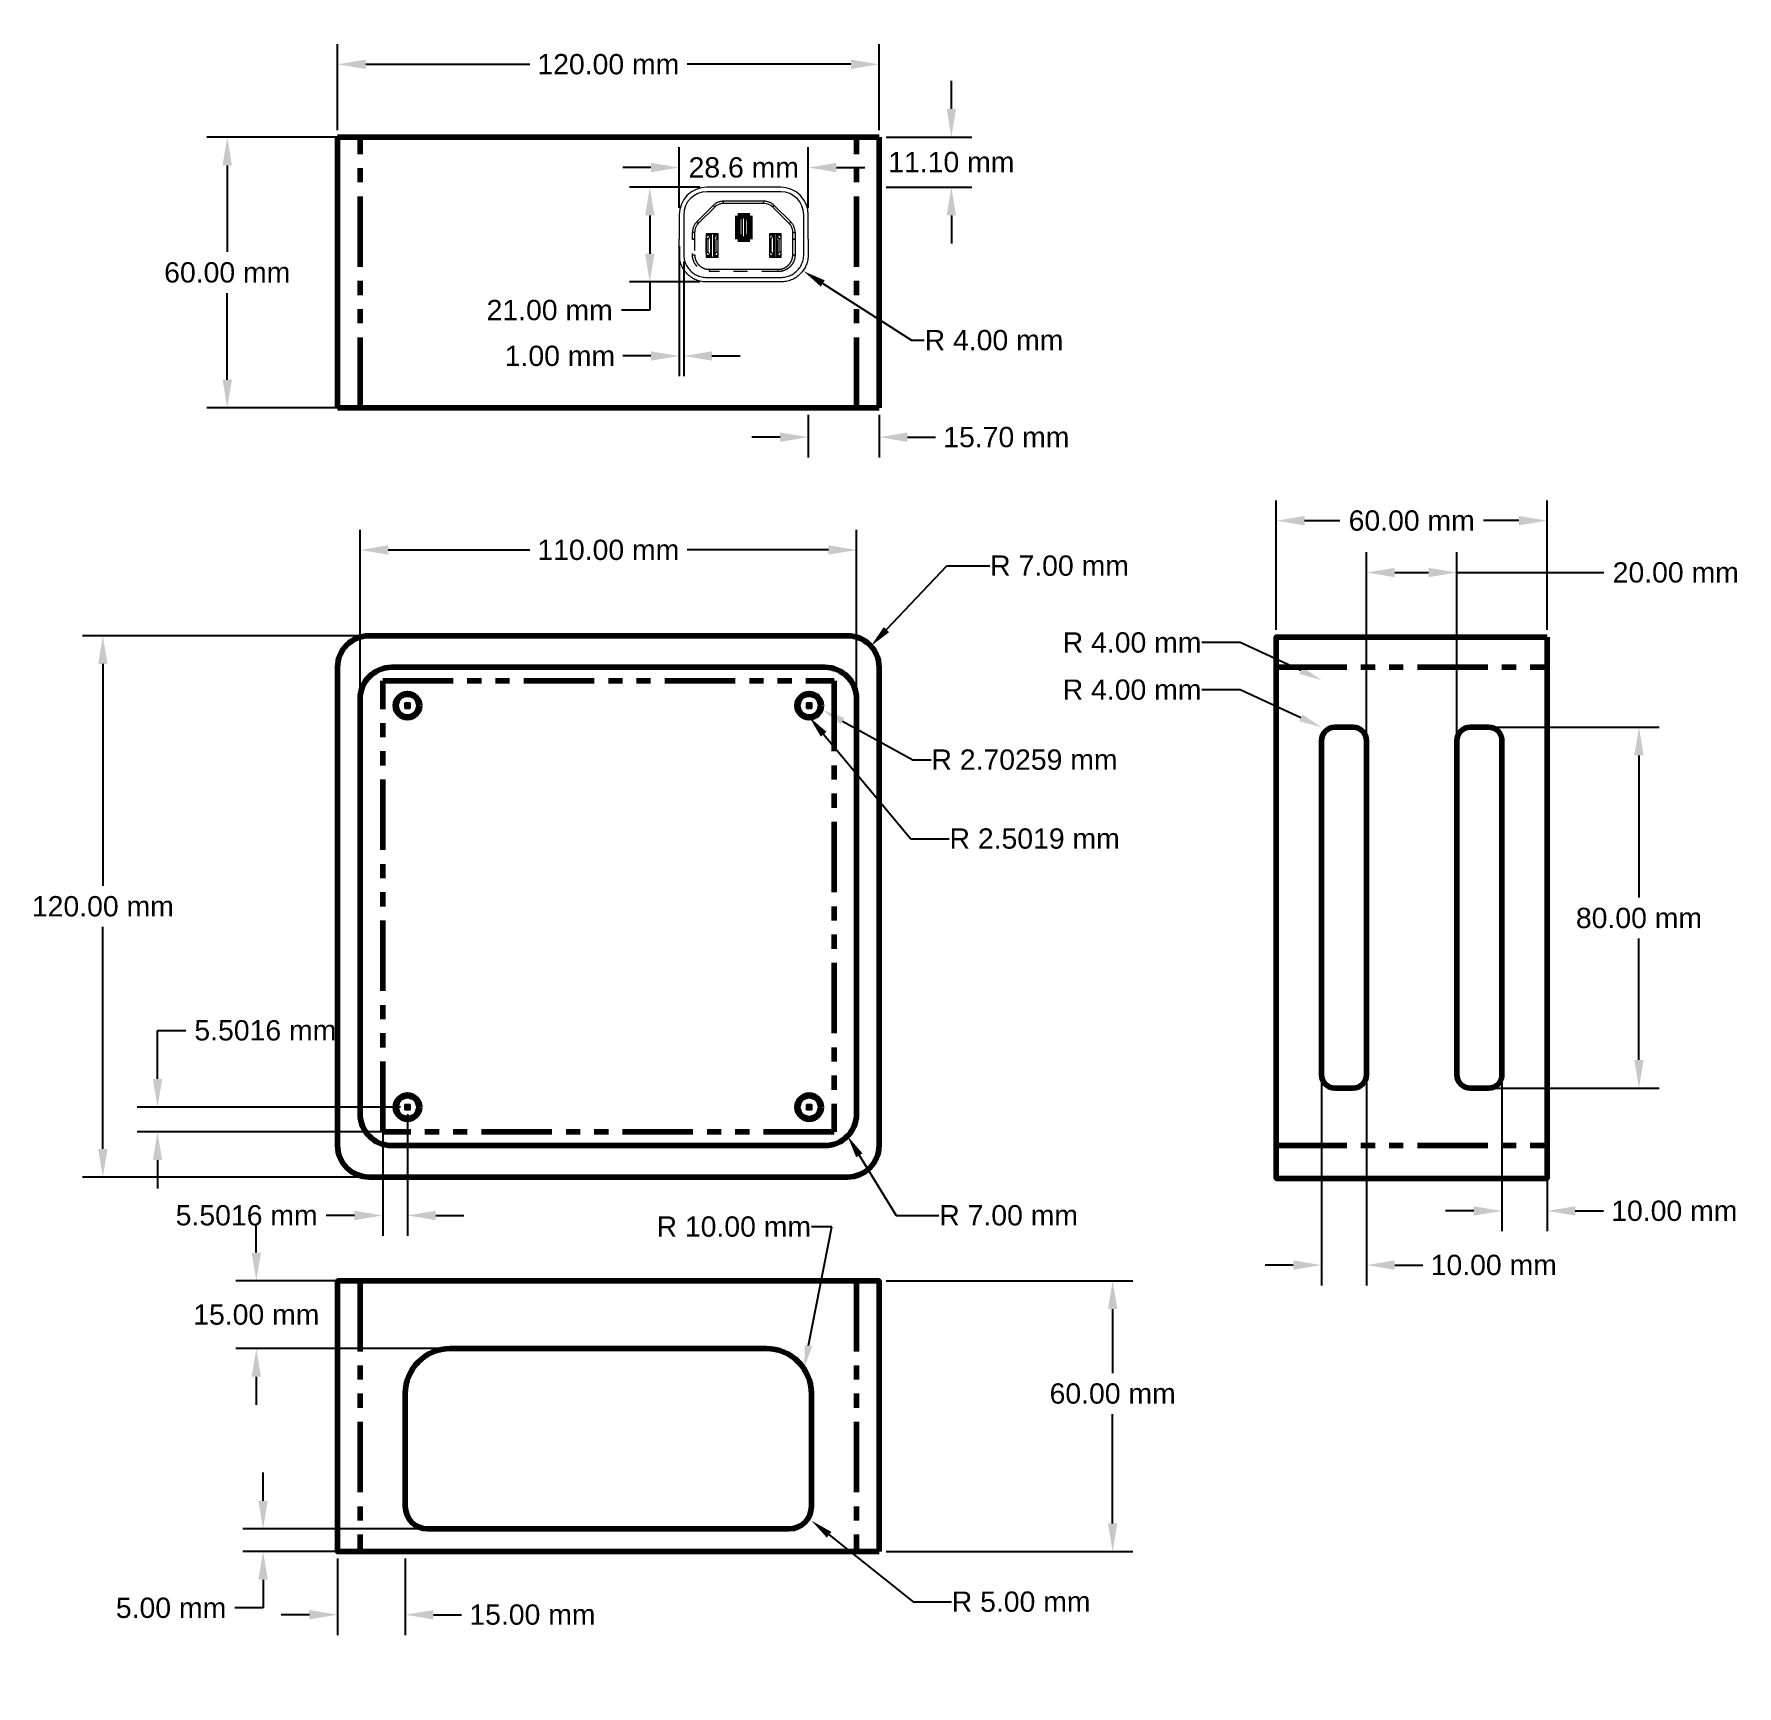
# Model space of a CAD drawing. Header units: millimetres. Extents: x -378 to 0, y -217 to 149.
import ezdxf
from ezdxf import colors
from ezdxf.entities.mleader import LeaderData, LeaderLine
from ezdxf.math import Vec2, Vec3

# ---------------------------------------------------------------- set-up
doc = ezdxf.new("R2010")
doc.units = ezdxf.units.MM
doc.header["$LTSCALE"] = 25
doc.header["$MEASUREMENT"] = 0
doc.header["$PDMODE"] = 2
for name, pattern in [('HIDDENX2', [0.75, 0.5, -0.25]), ('PHANTOM2', [1.25, 0.625, -0.125, 0.125, -0.125, 0.125, -0.125]), ('SLD-Durchgehend', [0])]:
    doc.linetypes.add(name, pattern=pattern)
doc.styles.get("Standard").update_dxf_attribs({"font": 'arial.ttf'})
doc.dimstyles.get("Standard").update_dxf_attribs({"dimtxt": 0.18, "dimasz": 0.18, "dimexe": 0.18, "dimexo": 0.0625, "dimgap": 0.09, "dimtad": 0, "dimtih": 1, "dimtoh": 1, "dimdec": 4, "dimzin": 0, "dimdsep": 46, "dimtxsty": 'Standard', "dimcen": 0.09, "dimadec": 0, "dimazin": 0, "dimtfac": 1, "dimtdec": 4, "dimtofl": 0, "dimtmove": 0, "dimatfit": 3, "dimfxl": 1, "dimtolj": 1, "dimtzin": 0, "dimarcsym": 0})

msp = doc.modelspace()

# ---------------------------------------------------------------- blocks, each defined once
blk = doc.blocks.new('*D1')
at = {"color": 0, "linetype": 'ByBlock', "lineweight": -2, "transparency": 16777216}
for p, q in [((-305.06, 16), (-367, 16)), ((-362.5, 9.75), (-362.5, -39.45)), ((-362.5, -97.75), (-362.5, -48.55)), ((-305.06, -104), (-367, -104))]:
    blk.add_line(p, q, dxfattribs=at)
at = {"color": 0, "linetype": 'ByBlock', "lineweight": 100, "transparency": 16777216}
for points in [[(-363.54, 9.75), (-361.46, 9.75), (-362.5, 16)], [(-363.54, -97.75), (-361.46, -97.75), (-362.5, -104)]]:
    blk.add_solid(points, dxfattribs=at)
at = {"layer": 'Defpoints', "color": 0, "linetype": 'ByBlock', "lineweight": 100, "transparency": 16777216}
for p in [(-303.5, 16), (-362.5, -104), (-303.5, -104)]:
    blk.add_point(p, dxfattribs=at)
at = {"color": 0, "linetype": 'ByBlock', "lineweight": 100, "transparency": 16777216, "insert": (-362.5, -44), "char_height": 4.5, "attachment_point": 5}
blk.add_mtext('\\A1;120.00 mm', dxfattribs=at)
blk = doc.blocks.new('*D2')
at = {"color": 0, "linetype": 'ByBlock', "lineweight": -2, "transparency": 16777216}
for p, q in [((-305.5, 3.56), (-305.5, 39.5)), ((-195.5, 3.56), (-195.5, 39.5)), ((-299.25, 35), (-267.93, 35)), ((-201.75, 35), (-233.07, 35))]:
    blk.add_line(p, q, dxfattribs=at)
at = {"color": 0, "linetype": 'ByBlock', "lineweight": 100, "transparency": 16777216}
for points in [[(-299.25, 36.04), (-299.25, 33.96), (-305.5, 35)], [(-201.75, 36.04), (-201.75, 33.96), (-195.5, 35)]]:
    blk.add_solid(points, dxfattribs=at)
at = {"layer": 'Defpoints', "color": 0, "linetype": 'ByBlock', "lineweight": 100, "transparency": 16777216}
for p in [(-195.5, 35), (-305.5, 2), (-195.5, 2)]:
    blk.add_point(p, dxfattribs=at)
at = {"color": 0, "linetype": 'ByBlock', "lineweight": 100, "transparency": 16777216, "insert": (-250.5, 35), "char_height": 4.5, "attachment_point": 5}
blk.add_mtext('\\A1;110.00 mm', dxfattribs=at)
blk = doc.blocks.new('*D3')
at = {"color": 0, "linetype": 'ByBlock', "lineweight": -2, "transparency": 16777216}
for p, q in [((-102.5, 17.27), (-102.5, 46)), ((-42.5, 17.27), (-42.5, 46)), ((-96.25, 41.5), (-88.41, 41.5)), ((-48.75, 41.5), (-56.59, 41.5))]:
    blk.add_line(p, q, dxfattribs=at)
at = {"color": 0, "linetype": 'ByBlock', "lineweight": 100, "transparency": 16777216}
for points in [[(-96.25, 42.54), (-96.25, 40.46), (-102.5, 41.5)], [(-48.75, 42.54), (-48.75, 40.46), (-42.5, 41.5)]]:
    blk.add_solid(points, dxfattribs=at)
at = {"layer": 'Defpoints', "color": 0, "linetype": 'ByBlock', "lineweight": 100, "transparency": 16777216}
for p in [(-42.5, 41.5), (-102.5, 15.71), (-42.5, 15.71)]:
    blk.add_point(p, dxfattribs=at)
at = {"color": 0, "linetype": 'ByBlock', "lineweight": 100, "transparency": 16777216, "insert": (-72.5, 41.5), "char_height": 4.5, "attachment_point": 5}
blk.add_mtext('\\A1;60.00 mm', dxfattribs=at)
blk = doc.blocks.new('*D4')
at = {"color": 0, "linetype": 'ByBlock', "lineweight": -2, "transparency": 16777216}
for p, q in [((-53.94, -4.29), (-17.65, -4.29)), ((-22.15, -10.54), (-22.15, -42.04)), ((-22.15, -78.04), (-22.15, -51.14)), ((-53.94, -84.29), (-17.65, -84.29))]:
    blk.add_line(p, q, dxfattribs=at)
at = {"color": 0, "linetype": 'ByBlock', "lineweight": 100, "transparency": 16777216}
for points in [[(-23.19, -10.54), (-21.1, -10.54), (-22.15, -4.29)], [(-23.19, -78.04), (-21.1, -78.04), (-22.15, -84.29)]]:
    blk.add_solid(points, dxfattribs=at)
at = {"layer": 'Defpoints', "color": 0, "linetype": 'ByBlock', "lineweight": 100, "transparency": 16777216}
for p in [(-55.5, -4.29), (-55.5, -84.29), (-22.15, -84.29)]:
    blk.add_point(p, dxfattribs=at)
at = {"color": 0, "linetype": 'ByBlock', "lineweight": 100, "transparency": 16777216, "insert": (-22.15, -46.59), "char_height": 4.5, "attachment_point": 5}
blk.add_mtext('\\A1;80.00 mm', dxfattribs=at)
blk = doc.blocks.new('*D5')
at = {"color": 0, "linetype": 'ByBlock', "lineweight": -2, "transparency": 16777216}
for p, q in [((-92.5, -82.85), (-92.5, -128)), ((-82.5, -82.85), (-82.5, -128)), ((-98.75, -123.5), (-105, -123.5)), ((-76.25, -123.5), (-70, -123.5))]:
    blk.add_line(p, q, dxfattribs=at)
at = {"color": 0, "linetype": 'ByBlock', "lineweight": 100, "transparency": 16777216}
for points in [[(-98.75, -122.46), (-98.75, -124.54), (-92.5, -123.5)], [(-76.25, -122.46), (-76.25, -124.54), (-82.5, -123.5)]]:
    blk.add_solid(points, dxfattribs=at)
at = {"layer": 'Defpoints', "color": 0, "linetype": 'ByBlock', "lineweight": 100, "transparency": 16777216}
for p in [(-92.5, -81.29), (-82.5, -81.29), (-82.5, -123.5)]:
    blk.add_point(p, dxfattribs=at)
at = {"color": 0, "linetype": 'ByBlock', "lineweight": 100, "transparency": 16777216, "insert": (-54.32, -123.5), "char_height": 4.5, "attachment_point": 5}
blk.add_mtext('\\A1;10.00 mm', dxfattribs=at)
blk = doc.blocks.new('*D6')
at = {"color": 0, "linetype": 'ByBlock', "lineweight": -2, "transparency": 16777216}
for p, q in [((-82.5, -5.73), (-82.5, 34.5)), ((-62.5, -5.73), (-62.5, 34.5)), ((-76.25, 30), (-68.75, 30)), ((-62.5, 30), (-29.93, 30))]:
    blk.add_line(p, q, dxfattribs=at)
at = {"color": 0, "linetype": 'ByBlock', "lineweight": 100, "transparency": 16777216}
for points in [[(-76.25, 31.04), (-76.25, 28.96), (-82.5, 30)], [(-68.75, 31.04), (-68.75, 28.96), (-62.5, 30)]]:
    blk.add_solid(points, dxfattribs=at)
at = {"layer": 'Defpoints', "color": 0, "linetype": 'ByBlock', "lineweight": 100, "transparency": 16777216}
for p in [(-62.5, 30), (-82.5, -7.29), (-62.5, -7.29)]:
    blk.add_point(p, dxfattribs=at)
at = {"color": 0, "linetype": 'ByBlock', "lineweight": 100, "transparency": 16777216, "insert": (-14, 30), "char_height": 4.5, "attachment_point": 5}
blk.add_mtext('\\A1;20.00 mm', dxfattribs=at)
blk = doc.blocks.new('*D7')
at = {"color": 0, "linetype": 'ByBlock', "lineweight": -2, "transparency": 16777216}
for p, q in [((-52.5, -82.85), (-52.5, -116)), ((-42.5, -82.85), (-42.5, -116)), ((-58.75, -111.5), (-65, -111.5)), ((-36.25, -111.5), (-30, -111.5))]:
    blk.add_line(p, q, dxfattribs=at)
at = {"color": 0, "linetype": 'ByBlock', "lineweight": 100, "transparency": 16777216}
for points in [[(-58.75, -110.46), (-58.75, -112.54), (-52.5, -111.5)], [(-36.25, -110.46), (-36.25, -112.54), (-42.5, -111.5)]]:
    blk.add_solid(points, dxfattribs=at)
at = {"layer": 'Defpoints', "color": 0, "linetype": 'ByBlock', "lineweight": 100, "transparency": 16777216}
for p in [(-52.5, -81.29), (-42.5, -81.29), (-42.5, -111.5)]:
    blk.add_point(p, dxfattribs=at)
at = {"color": 0, "linetype": 'ByBlock', "lineweight": 100, "transparency": 16777216, "insert": (-14.32, -111.5), "char_height": 4.5, "attachment_point": 5}
blk.add_mtext('\\A1;10.00 mm', dxfattribs=at)
blk = doc.blocks.new('*D8')
at = {"color": 0, "linetype": 'ByBlock', "lineweight": -2, "transparency": 16777216}
for p, q in [((-300.5, -90.06), (-300.5, -117)), ((-295, -90.06), (-295, -117)), ((-306.75, -112.5), (-313, -112.5)), ((-288.75, -112.5), (-282.5, -112.5))]:
    blk.add_line(p, q, dxfattribs=at)
at = {"color": 0, "linetype": 'ByBlock', "lineweight": 100, "transparency": 16777216}
for points in [[(-306.75, -111.46), (-306.75, -113.54), (-300.5, -112.5)], [(-288.75, -111.46), (-288.75, -113.54), (-295, -112.5)]]:
    blk.add_solid(points, dxfattribs=at)
at = {"layer": 'Defpoints', "color": 0, "linetype": 'ByBlock', "lineweight": 100, "transparency": 16777216}
for p in [(-300.5, -88.5), (-295, -88.5), (-300.5, -112.5)]:
    blk.add_point(p, dxfattribs=at)
at = {"color": 0, "linetype": 'ByBlock', "lineweight": 100, "transparency": 16777216, "insert": (-330.64, -112.5), "char_height": 4.5, "attachment_point": 5}
blk.add_mtext('\\A1;5.5016 mm', dxfattribs=at)
blk = doc.blocks.new('*D9')
at = {"color": 0, "linetype": 'ByBlock', "lineweight": -2, "transparency": 16777216}
for p, q in [((-350.39, -82.25), (-350.39, -71.5)), ((-350.39, -71.5), (-344.14, -71.5)), ((-296.56, -88.5), (-354.89, -88.5)), ((-296.56, -94), (-354.89, -94)), ((-350.39, -100.25), (-350.39, -106.5))]:
    blk.add_line(p, q, dxfattribs=at)
at = {"color": 0, "linetype": 'ByBlock', "lineweight": 100, "transparency": 16777216}
for points in [[(-351.43, -82.25), (-349.35, -82.25), (-350.39, -88.5)], [(-351.43, -100.25), (-349.35, -100.25), (-350.39, -94)]]:
    blk.add_solid(points, dxfattribs=at)
at = {"layer": 'Defpoints', "color": 0, "linetype": 'ByBlock', "lineweight": 100, "transparency": 16777216}
for p in [(-295, -88.5), (-350.39, -94), (-295, -94)]:
    blk.add_point(p, dxfattribs=at)
at = {"color": 0, "linetype": 'ByBlock', "lineweight": 100, "transparency": 16777216, "insert": (-326.5, -71.5), "char_height": 4.5, "attachment_point": 5}
blk.add_mtext('\\A1;5.5016 mm', dxfattribs=at)
blk = doc.blocks.new('*D10')
at = {"color": 0, "linetype": 'ByBlock', "lineweight": -2, "transparency": 16777216}
for p, q in [((-188.94, -127), (-134.26, -127)), ((-138.76, -133.25), (-138.76, -147.45)), ((-138.76, -180.75), (-138.76, -156.55)), ((-188.94, -187), (-134.26, -187))]:
    blk.add_line(p, q, dxfattribs=at)
at = {"color": 0, "linetype": 'ByBlock', "lineweight": 100, "transparency": 16777216}
for points in [[(-139.8, -133.25), (-137.72, -133.25), (-138.76, -127)], [(-139.8, -180.75), (-137.72, -180.75), (-138.76, -187)]]:
    blk.add_solid(points, dxfattribs=at)
at = {"layer": 'Defpoints', "color": 0, "linetype": 'ByBlock', "lineweight": 100, "transparency": 16777216}
for p in [(-190.5, -127), (-190.5, -187), (-138.76, -187)]:
    blk.add_point(p, dxfattribs=at)
at = {"color": 0, "linetype": 'ByBlock', "lineweight": 100, "transparency": 16777216, "insert": (-138.76, -152), "char_height": 4.5, "attachment_point": 5}
blk.add_mtext('\\A1;60.00 mm', dxfattribs=at)
blk = doc.blocks.new('*D11')
at = {"color": 0, "linetype": 'ByBlock', "lineweight": -2, "transparency": 16777216}
for p, q in [((-328.5, -120.75), (-328.5, -114.5)), ((-287.06, -127), (-333, -127)), ((-287.06, -142), (-333, -142)), ((-328.5, -148.25), (-328.5, -154.5))]:
    blk.add_line(p, q, dxfattribs=at)
at = {"color": 0, "linetype": 'ByBlock', "lineweight": 100, "transparency": 16777216}
for points in [[(-329.54, -120.75), (-327.46, -120.75), (-328.5, -127)], [(-329.54, -148.25), (-327.46, -148.25), (-328.5, -142)]]:
    blk.add_solid(points, dxfattribs=at)
at = {"layer": 'Defpoints', "color": 0, "linetype": 'ByBlock', "lineweight": 100, "transparency": 16777216}
for p in [(-285.5, -127), (-328.5, -142), (-285.5, -142)]:
    blk.add_point(p, dxfattribs=at)
at = {"color": 0, "linetype": 'ByBlock', "lineweight": 100, "transparency": 16777216, "insert": (-328.5, -134.5), "char_height": 4.5, "attachment_point": 5}
blk.add_mtext('\\A1;15.00 mm', dxfattribs=at)
blk = doc.blocks.new('*D12')
at = {"color": 0, "linetype": 'ByBlock', "lineweight": -2, "transparency": 16777216}
for p, q in [((-327, -175.75), (-327, -169.5)), ((-292.06, -182), (-331.5, -182)), ((-292.06, -187), (-331.5, -187)), ((-327, -193.25), (-327, -199.5)), ((-327, -199.5), (-333.25, -199.5))]:
    blk.add_line(p, q, dxfattribs=at)
at = {"color": 0, "linetype": 'ByBlock', "lineweight": 100, "transparency": 16777216}
for points in [[(-328.04, -175.75), (-325.96, -175.75), (-327, -182)], [(-328.04, -193.25), (-325.96, -193.25), (-327, -187)]]:
    blk.add_solid(points, dxfattribs=at)
at = {"layer": 'Defpoints', "color": 0, "linetype": 'ByBlock', "lineweight": 100, "transparency": 16777216}
for p in [(-290.5, -182), (-327, -187), (-290.5, -187)]:
    blk.add_point(p, dxfattribs=at)
at = {"color": 0, "linetype": 'ByBlock', "lineweight": 100, "transparency": 16777216, "insert": (-347.39, -199.5), "char_height": 4.5, "attachment_point": 5}
blk.add_mtext('\\A1;5.00 mm', dxfattribs=at)
blk = doc.blocks.new('*D13')
at = {"color": 0, "linetype": 'ByBlock', "lineweight": -2, "transparency": 16777216}
for p, q in [((-310.5, -188.56), (-310.5, -205.5)), ((-295.5, -188.56), (-295.5, -205.5)), ((-316.75, -201), (-323, -201)), ((-289.25, -201), (-283, -201))]:
    blk.add_line(p, q, dxfattribs=at)
at = {"color": 0, "linetype": 'ByBlock', "lineweight": 100, "transparency": 16777216}
for points in [[(-316.75, -199.96), (-316.75, -202.04), (-310.5, -201)], [(-289.25, -199.96), (-289.25, -202.04), (-295.5, -201)]]:
    blk.add_solid(points, dxfattribs=at)
at = {"layer": 'Defpoints', "color": 0, "linetype": 'ByBlock', "lineweight": 100, "transparency": 16777216}
for p in [(-310.5, -187), (-295.5, -187), (-295.5, -201)]:
    blk.add_point(p, dxfattribs=at)
at = {"color": 0, "linetype": 'ByBlock', "lineweight": 100, "transparency": 16777216, "insert": (-267.32, -201), "char_height": 4.5, "attachment_point": 5}
blk.add_mtext('\\A1;15.00 mm', dxfattribs=at)
blk = doc.blocks.new('*D14')
at = {"color": 0, "linetype": 'ByBlock', "lineweight": -2, "transparency": 16777216}
for p, q in [((-192.06, 126.5), (-339.44, 126.5)), ((-334.94, 120.25), (-334.94, 101.05)), ((-334.94, 72.75), (-334.94, 91.95)), ((-192.06, 66.5), (-339.44, 66.5))]:
    blk.add_line(p, q, dxfattribs=at)
at = {"color": 0, "linetype": 'ByBlock', "lineweight": 100, "transparency": 16777216}
for points in [[(-335.98, 120.25), (-333.89, 120.25), (-334.94, 126.5)], [(-335.98, 72.75), (-333.89, 72.75), (-334.94, 66.5)]]:
    blk.add_solid(points, dxfattribs=at)
at = {"layer": 'Defpoints', "color": 0, "linetype": 'ByBlock', "lineweight": 100, "transparency": 16777216}
for p in [(-190.5, 126.5), (-334.94, 66.5), (-190.5, 66.5)]:
    blk.add_point(p, dxfattribs=at)
at = {"color": 0, "linetype": 'ByBlock', "lineweight": 100, "transparency": 16777216, "insert": (-334.94, 96.5), "char_height": 4.5, "attachment_point": 5}
blk.add_mtext('\\A1;60.00 mm', dxfattribs=at)
blk = doc.blocks.new('*D21')
at = {"color": 0, "linetype": 'ByBlock', "lineweight": -2, "transparency": 16777216}
for p, q in [((-234.8, 110.86), (-234.8, 124.27)), ((-206.2, 110.86), (-206.2, 124.27)), ((-241.05, 119.77), (-247.3, 119.77)), ((-199.95, 119.77), (-193.7, 119.77))]:
    blk.add_line(p, q, dxfattribs=at)
at = {"color": 0, "linetype": 'ByBlock', "lineweight": 100, "transparency": 16777216}
for points in [[(-241.05, 120.81), (-241.05, 118.73), (-234.8, 119.77)], [(-199.95, 120.81), (-199.95, 118.73), (-206.2, 119.77)]]:
    blk.add_solid(points, dxfattribs=at)
at = {"layer": 'Defpoints', "color": 0, "linetype": 'ByBlock', "lineweight": 100, "transparency": 16777216}
for p in [(-206.2, 119.77), (-234.8, 109.3), (-206.2, 109.3)]:
    blk.add_point(p, dxfattribs=at)
at = {"color": 0, "linetype": 'ByBlock', "lineweight": 100, "transparency": 16777216, "insert": (-220.5, 119.77), "char_height": 4.5, "attachment_point": 5}
blk.add_mtext('\\A1;28.6 mm', dxfattribs=at)
blk = doc.blocks.new('*D22')
at = {"color": 0, "linetype": 'ByBlock', "lineweight": -2, "transparency": 16777216}
for p, q in [((-230.26, 115.4), (-245.82, 115.4)), ((-241.32, 109.15), (-241.32, 100.65)), ((-230.26, 94.4), (-245.82, 94.4)), ((-241.32, 94.4), (-241.32, 88.15)), ((-241.32, 88.15), (-247.57, 88.15))]:
    blk.add_line(p, q, dxfattribs=at)
at = {"color": 0, "linetype": 'ByBlock', "lineweight": 100, "transparency": 16777216}
for points in [[(-242.36, 109.15), (-240.28, 109.15), (-241.32, 115.4)], [(-242.36, 100.65), (-240.28, 100.65), (-241.32, 94.4)]]:
    blk.add_solid(points, dxfattribs=at)
at = {"layer": 'Defpoints', "color": 0, "linetype": 'ByBlock', "lineweight": 100, "transparency": 16777216}
for p in [(-228.7, 115.4), (-241.32, 94.4), (-228.7, 94.4)]:
    blk.add_point(p, dxfattribs=at)
at = {"color": 0, "linetype": 'ByBlock', "lineweight": 100, "transparency": 16777216, "insert": (-263.5, 88.15), "char_height": 4.5, "attachment_point": 5}
blk.add_mtext('\\A1;21.00 mm', dxfattribs=at)
blk = doc.blocks.new('*D23')
at = {"color": 0, "linetype": 'ByBlock', "lineweight": -2, "transparency": 16777216}
for p, q in [((-234.8, 102.34), (-234.8, 73.5)), ((-233.8, 98.94), (-233.8, 73.5)), ((-241.05, 78), (-247.3, 78)), ((-227.55, 78), (-221.3, 78))]:
    blk.add_line(p, q, dxfattribs=at)
at = {"color": 0, "linetype": 'ByBlock', "lineweight": 100, "transparency": 16777216}
for points in [[(-241.05, 79.04), (-241.05, 76.96), (-234.8, 78)], [(-227.55, 79.04), (-227.55, 76.96), (-233.8, 78)]]:
    blk.add_solid(points, dxfattribs=at)
at = {"layer": 'Defpoints', "color": 0, "linetype": 'ByBlock', "lineweight": 100, "transparency": 16777216}
for p in [(-234.8, 103.9), (-233.8, 100.5), (-233.8, 78)]:
    blk.add_point(p, dxfattribs=at)
at = {"color": 0, "linetype": 'ByBlock', "lineweight": 100, "transparency": 16777216, "insert": (-261.23, 78), "char_height": 4.5, "attachment_point": 5}
blk.add_mtext('\\A1;1.00 mm', dxfattribs=at)
blk = doc.blocks.new('*D24')
at = {"color": 0, "linetype": 'ByBlock', "lineweight": -2, "transparency": 16777216}
for p, q in [((-174.5, 132.75), (-174.5, 139)), ((-188.94, 126.5), (-170, 126.5)), ((-188.94, 115.4), (-170, 115.4)), ((-174.5, 109.15), (-174.5, 102.9))]:
    blk.add_line(p, q, dxfattribs=at)
at = {"color": 0, "linetype": 'ByBlock', "lineweight": 100, "transparency": 16777216}
for points in [[(-175.54, 132.75), (-173.46, 132.75), (-174.5, 126.5)], [(-175.54, 109.15), (-173.46, 109.15), (-174.5, 115.4)]]:
    blk.add_solid(points, dxfattribs=at)
at = {"layer": 'Defpoints', "color": 0, "linetype": 'ByBlock', "lineweight": 100, "transparency": 16777216}
for p in [(-190.5, 126.5), (-174.5, 126.5), (-190.5, 115.4)]:
    blk.add_point(p, dxfattribs=at)
at = {"color": 0, "linetype": 'ByBlock', "lineweight": 100, "transparency": 16777216, "insert": (-174.5, 120.95), "char_height": 4.5, "attachment_point": 5}
blk.add_mtext('\\A1;11.10 mm', dxfattribs=at)
blk = doc.blocks.new('*D26')
at = {"color": 0, "linetype": 'ByBlock', "lineweight": -2, "transparency": 16777216}
for p, q in [((-206.2, 64.94), (-206.2, 55.5)), ((-190.5, 64.94), (-190.5, 55.5)), ((-212.45, 60), (-218.7, 60)), ((-184.25, 60), (-178, 60))]:
    blk.add_line(p, q, dxfattribs=at)
at = {"color": 0, "linetype": 'ByBlock', "lineweight": 100, "transparency": 16777216}
for points in [[(-212.45, 61.04), (-212.45, 58.96), (-206.2, 60)], [(-184.25, 61.04), (-184.25, 58.96), (-190.5, 60)]]:
    blk.add_solid(points, dxfattribs=at)
at = {"layer": 'Defpoints', "color": 0, "linetype": 'ByBlock', "lineweight": 100, "transparency": 16777216}
for p in [(-206.2, 66.5), (-190.5, 66.5), (-190.5, 60)]:
    blk.add_point(p, dxfattribs=at)
at = {"color": 0, "linetype": 'ByBlock', "lineweight": 100, "transparency": 16777216, "insert": (-162.32, 60), "char_height": 4.5, "attachment_point": 5}
blk.add_mtext('\\A1;15.70 mm', dxfattribs=at)
blk = doc.blocks.new('*D37')
at = {"color": 0, "linetype": 'ByBlock', "lineweight": -2, "transparency": 16777216}
for p, q in [((-310.5, 128.06), (-310.5, 147.15)), ((-190.5, 128.06), (-190.5, 147.15)), ((-304.25, 142.65), (-267.93, 142.65)), ((-196.75, 142.65), (-233.07, 142.65))]:
    blk.add_line(p, q, dxfattribs=at)
at = {"color": 0, "linetype": 'ByBlock', "lineweight": 100, "transparency": 16777216}
for points in [[(-304.25, 143.69), (-304.25, 141.61), (-310.5, 142.65)], [(-196.75, 143.69), (-196.75, 141.61), (-190.5, 142.65)]]:
    blk.add_solid(points, dxfattribs=at)
at = {"layer": 'Defpoints', "color": 0, "linetype": 'ByBlock', "lineweight": 100, "transparency": 16777216}
for p in [(-190.5, 142.65), (-310.5, 126.5), (-190.5, 126.5)]:
    blk.add_point(p, dxfattribs=at)
at = {"color": 0, "linetype": 'ByBlock', "lineweight": 100, "transparency": 16777216, "insert": (-250.5, 142.65), "char_height": 4.5, "attachment_point": 5}
blk.add_mtext('\\A1;120.00 mm', dxfattribs=at)

# ---------------------------------------------------------------- dimensions: what is measured, and where the dimension line sits
at = {"linetype": 'ByBlock', "lineweight": 100}
for base, p1, p2, text, override, picture, middle in [((-190.5, 142.64857), (-310.5, 126.5), (-190.5, 126.5), '120.00 mm', {"dimscale": 25, "dimasz": 0.25, "dimcen": 0.03}, '*D37', (-250.5, 142.64857)), ((-233.8, 78), (-234.8, 103.89991), (-233.8, 100.49991), '1.00 mm', {"dimscale": 25, "dimasz": 0.25, "dimcen": 0.03}, '*D23', (-261.23281, 78)), ((-42.5, 41.5), (-102.5, 15.7082), (-42.5, 15.7082), '60.00 mm', {"dimscale": 25, "dimasz": 0.25}, '*D3', (-72.5, 41.5)), ((-62.5, 30), (-82.5, -7.2918), (-62.5, -7.2918), '20.00 mm', {"dimscale": 25, "dimasz": 0.25}, '*D6', (-14, 30))]:
    dim = msp.add_linear_dim(base=base, p1=p1, p2=p2, text=text, dimstyle='Standard', override=override, dxfattribs=at)
    dim.commit()
    dim.dimension.update_dxf_attribs({"geometry": picture, "text_midpoint": middle, "dimtype": 160})
for base, p1, p2, text, picture, middle in [((-174.5, 126.5), (-190.5, 115.4), (-190.5, 126.5), '11.10 mm', '*D24', (-174.5, 120.95)), ((-334.93609, 66.5), (-190.5, 126.5), (-190.5, 66.5), '60.00 mm', '*D14', (-334.93609, 96.5)), ((-327, -187), (-290.5, -182), (-290.5, -187), '5.00 mm', '*D12', (-347.39461, -199.5))]:
    dim = msp.add_linear_dim(base=base, p1=p1, p2=p2, angle=90, text=text, dimstyle='Standard', override={"dimscale": 25, "dimasz": 0.25, "dimcen": 0.03}, dxfattribs=at)
    dim.commit()
    dim.dimension.update_dxf_attribs({"geometry": picture, "text_midpoint": middle})
for base, p1, p2, text, override, picture, middle in [((-206.2, 119.77178), (-234.8, 109.3), (-206.2, 109.3), '28.6 mm', {"dimscale": 25, "dimasz": 0.25, "dimcen": 0.03}, '*D21', (-220.5, 119.77178)), ((-190.5, 60), (-206.2, 66.5), (-190.5, 66.5), '15.70 mm', {"dimscale": 25, "dimasz": 0.25, "dimcen": 0.03}, '*D26', (-162.31907, 60)), ((-195.5, 35), (-305.5, 2), (-195.5, 2), '110.00 mm', {"dimscale": 25, "dimasz": 0.25}, '*D2', (-250.5, 35)), ((-82.5, -123.5), (-92.5, -81.2918), (-82.5, -81.2918), '10.00 mm', {"dimscale": 25, "dimasz": 0.25}, '*D5', (-54.31907, -123.5)), ((-42.5, -111.5), (-52.5, -81.2918), (-42.5, -81.2918), '10.00 mm', {"dimscale": 25, "dimasz": 0.25}, '*D7', (-14.31907, -111.5)), ((-300.5, -112.5), (-294.99836, -88.49836), (-300.5, -88.49836), '<> mm', {"dimscale": 25, "dimasz": 0.25, "dimcen": 0.03}, '*D8', (-330.64086, -112.5)), ((-295.5, -201), (-310.5, -187), (-295.5, -187), '15.00 mm', {"dimscale": 25, "dimasz": 0.25, "dimcen": 0.03}, '*D13', (-267.31907, -201))]:
    dim = msp.add_linear_dim(base=base, p1=p1, p2=p2, text=text, dimstyle='Standard', override=override, dxfattribs=at)
    dim.commit()
    dim.dimension.update_dxf_attribs({"geometry": picture, "text_midpoint": middle})
for base, p1, p2, text, override, picture, middle in [((-241.31889, 94.39991), (-228.7, 115.4), (-228.7, 94.39991), '21.00 mm', {"dimscale": 25, "dimasz": 0.25, "dimcen": 0.03}, '*D22', (-263.5, 88.14991)), ((-362.5, -104), (-303.5, 16), (-303.5, -104), '120.00 mm', {"dimscale": 25, "dimasz": 0.25}, '*D1', (-362.5, -44)), ((-22.1458, -84.2918), (-55.5, -4.2918), (-55.5, -84.2918), '80.00 mm', {"dimscale": 25, "dimasz": 0.25}, '*D4', (-22.1458, -46.58937)), ((-350.39086, -94), (-294.99836, -88.49836), (-294.99836, -94), '<> mm', {"dimscale": 25, "dimasz": 0.25, "dimcen": 0.03}, '*D9', (-326.5, -71.5)), ((-328.5, -142), (-285.5, -127), (-285.5, -142), '15.00 mm', {"dimscale": 25, "dimasz": 0.25, "dimcen": 0.03}, '*D11', (-328.5, -134.5)), ((-138.76, -187), (-190.5, -127), (-190.5, -187), '60.00 mm', {"dimscale": 25, "dimasz": 0.25, "dimcen": 0.03}, '*D10', (-138.76, -152))]:
    dim = msp.add_linear_dim(base=base, p1=p1, p2=p2, angle=90, text=text, dimstyle='Standard', override=override, dxfattribs=at)
    dim.commit()
    dim.dimension.update_dxf_attribs({"geometry": picture, "text_midpoint": middle, "dimtype": 160})

# ---------------------------------------------------------------- linework, layer by layer
at = {"linetype": 'ByBlock', "lineweight": 100}
for p, q in [((-310.5, 66.5), (-310.5, 126.5)), ((-310.5, 126.5), (-190.5, 126.5)), ((-190.5, 66.5), (-190.5, 126.5)), ((-310.5, 66.5), (-190.5, 66.5)), ((-102.5, 15.7082), (-102.5, -4.2918)), ((-190.5, 9), (-190.5, 4)), ((-300.5, 6), (-294.99836, 6)), ((-200.5, 6), (-206.00164, 6)), ((-295.74836, 0.49836), (-294.24836, 0.49836)), ((-294.99836, -0.25164), (-294.99836, 1.24836)), ((-206.75164, 0.49836), (-205.25164, 0.49836)), ((-206.00164, -0.25164), (-206.00164, 1.24836)), ((-295.74836, -88.49836), (-294.24836, -88.49836)), ((-294.99836, -89.24836), (-294.99836, -87.74836)), ((-206.75164, -88.49836), (-205.25164, -88.49836)), ((-206.00164, -89.24836), (-206.00164, -87.74836)), ((-310.5, -97), (-310.5, -92)), ((-300.5, -94), (-294.99836, -94)), ((-200.5, -94), (-206.00164, -94)), ((-190.5, -97), (-190.5, -92)), ((-310.5, -127), (-295.5, -127)), ((-190.5, -127), (-205.5, -127))]:
    msp.add_line(p, q, dxfattribs=at)
at = {"linetype": 'PHANTOM2', "lineweight": 100}
for p, q in [((-305.5, 66.5), (-305.5, 126.5)), ((-195.5, 66.5), (-195.5, 126.5)), ((-102.5, 9), (-42.5, 9)), ((-300.5, -94), (-300.5, 6)), ((-300.5, 6), (-200.5, 6)), ((-200.5, 6), (-200.5, -94)), ((-200.5, -94), (-300.5, -94)), ((-102.5, -97), (-42.5, -97)), ((-305.5, -127), (-305.5, -187)), ((-195.5, -127), (-195.5, -187))]:
    msp.add_line(p, q, dxfattribs=at)
at = {"color": 7, "linetype": 'PHANTOM2', "lineweight": 0}
for p, q in [((-226.92335, 110.99454), (-230.56954, 107.34835)), ((-221.75, 104.04538), (-221.825, 104.04538)), ((-219.175, 104.04538), (-219.25, 104.04538)), ((-228.725, 99.99538), (-228.825, 99.99538)), ((-226.175, 99.99538), (-226.225, 99.99538)), ((-214.775, 99.99538), (-214.825, 99.99538)), ((-212.175, 99.99538), (-212.275, 99.99538))]:
    msp.add_line(p, q, dxfattribs=at)
at = {"color": 7, "linetype": 'HIDDENX2', "lineweight": 0}
for q in [(-224.97881, 111.8), (-216.02119, 112.3)]:
    msp.add_line((-216.02119, 111.8), q, dxfattribs=at)
at = {"color": 7, "linetype": 'PHANTOM2', "lineweight": 15}
for p, q in [((-213.7231, 111.3481), (-210.0769, 107.7019)), ((-221.825, 109.04991), (-221.54344, 109.04991)), ((-221.825, 108.38766), (-221.54532, 108.85587)), ((-221.75, 109.1), (-221.75, 109.04991)), ((-219.175, 108.04991), (-219.61483, 108.04991)), ((-219.45656, 109.04991), (-219.175, 109.04991)), ((-219.25, 109.1), (-219.25, 109.04991)), ((-228.825, 104.99991), (-228.51844, 104.99991)), ((-228.825, 104.29581), (-228.52032, 104.80587)), ((-228.725, 105.1), (-228.725, 104.99991)), ((-226.43156, 104.99991), (-226.175, 104.99991)), ((-226.225, 105.1), (-226.225, 104.99991)), ((-221.825, 105.04991), (-221.38517, 105.04991)), ((-221.54344, 104.04991), (-221.825, 104.04991)), ((-221.75, 104.04991), (-221.75, 103.89991)), ((-219.175, 104.04991), (-219.45656, 104.04991)), ((-219.175, 104.71215), (-219.45468, 104.24394)), ((-219.25, 104.04991), (-219.25, 103.89991)), ((-214.825, 104.99991), (-214.56844, 104.99991)), ((-214.825, 104.37952), (-214.57032, 104.80587)), ((-214.775, 105.1), (-214.775, 104.99991)), ((-212.48156, 104.99991), (-212.175, 104.99991)), ((-212.275, 105.1), (-212.275, 104.99991)), ((-209.625, 100.44991), (-209.625, 103.89991)), ((-209.125, 103.89991), (-209.125, 100.44991)), ((-228.51844, 99.99991), (-228.825, 99.99991)), ((-228.80573, 100.99991), (-228.36017, 100.99991)), ((-228.725, 99.99991), (-228.725, 99.89991)), ((-226.58983, 100.99991), (-226.175, 100.99991)), ((-226.175, 99.99991), (-226.43156, 99.99991)), ((-226.175, 100.6203), (-226.42968, 100.19394)), ((-226.225, 99.99991), (-226.225, 99.89991)), ((-214.56844, 99.99991), (-214.825, 99.99991)), ((-214.775, 99.99991), (-214.775, 99.89991)), ((-214.41017, 100.99991), (-213.92873, 100.19394)), ((-212.175, 99.99991), (-212.48156, 99.99991)), ((-212.175, 100.704), (-212.47968, 100.19394)), ((-212.275, 99.99991), (-212.275, 99.89991))]:
    msp.add_line(p, q, dxfattribs=at)
at = {"color": 7, "linetype": 'SLD-Durchgehend', "lineweight": 0}
msp.add_line((-210.43046, 107.34835), (-210.0769, 107.7019), dxfattribs=at)
at = {"color": 7, "linetype": 'SLD-Durchgehend', "lineweight": 15}
msp.add_lwpolyline([(-206.2, 103.9), (-206.2, 109.3, 0.414213562), (-212.3, 115.4), (-228.7, 115.4, 0.414213562), (-234.8, 109.3), (-234.8, 103.9)], format="xyb", dxfattribs=at)
at = {"color": 7, "linetype": 'SLD-Durchgehend', "lineweight": 0}
msp.add_lwpolyline([(-207.2, 103.9), (-207.2, 109.3, 0.414213562), (-212.3, 114.4), (-228.7, 114.4, 0.414213562), (-233.8, 109.3), (-233.8, 103.9)], format="xyb", dxfattribs=at)
at = {"color": 7, "linetype": 'PHANTOM2', "lineweight": 0}
msp.add_lwpolyline([(-209.625, 105.40381, 0.198912367), (-210.43046, 107.34835), (-214.07665, 110.99454), (-213.7231, 111.3481, 0.198912367), (-216.02119, 112.3), (-224.97881, 112.3, 0.198912367), (-227.2769, 111.3481), (-230.9231, 107.7019), (-230.56954, 107.34835, 0.198912367), (-231.375, 105.40381), (-231.875, 105.40381, -0.198912367), (-230.9231, 107.7019)], format="xyb", dxfattribs=at)
at = {"color": 7, "linetype": 'HIDDENX2', "lineweight": 0}
msp.add_lwpolyline([(-227.2769, 111.3481), (-226.92335, 110.99454, -0.198912367), (-224.97881, 111.8), (-224.97881, 112.3)], format="xyb", dxfattribs=at)
at = {"linetype": 'PHANTOM2', "lineweight": 100}
msp.add_lwpolyline([(-219.175, 109.1), (-221.825, 109.1), (-221.825, 103.9), (-219.175, 103.9)], close=True, dxfattribs=at)
at = {"color": 7, "linetype": 'PHANTOM2', "lineweight": 15}
for points in [[(-221.825, 108.04991), (-221.38517, 108.04991), (-221.38517, 105.04991), (-220.90373, 104.24394)], [(-228.825, 103.89991), (-228.825, 99.89991), (-226.175, 99.89991), (-226.175, 103.89991), (-226.175, 103.9), (-226.175, 105.1), (-228.825, 105.1), (-228.825, 103.9)], [(-228.825, 100.90576), (-228.80573, 100.99991), (-228.80573, 103.99991), (-228.825, 104.09405)], [(-227.87873, 104.80587), (-228.36017, 103.99991), (-228.80573, 103.99991)], [(-220.09627, 104.24394), (-219.61483, 105.04991), (-219.175, 105.04991)], [(-214.825, 100.99991), (-214.41017, 100.99991), (-214.41017, 103.99991), (-214.825, 103.99991)], [(-212.19427, 103.99991), (-212.63983, 103.99991), (-213.12127, 104.80587)], [(-212.19427, 100.99991), (-212.63983, 100.99991), (-212.63983, 103.99991)], [(-212.175, 100.90576), (-212.19427, 100.99991), (-212.19427, 103.99991), (-212.175, 104.09405)]]:
    msp.add_lwpolyline(points, dxfattribs=at)
at = {"color": 7, "linetype": 'PHANTOM2', "lineweight": 0}
msp.add_lwpolyline([(-231.375, 105.40381), (-231.375, 103.9), (-231.875, 103.9), (-231.875, 105.40381)], dxfattribs=at)
for points in [[(-227.07127, 104.80587), (-227.07127, 100.19394), (-226.58983, 100.99991), (-226.58983, 103.99991), (-226.175, 103.99991)], [(-209.125, 103.9), (-209.625, 103.9), (-209.625, 105.40381), (-209.125, 105.40381)]]:
    msp.add_lwpolyline(points, close=True, dxfattribs=at)
at = {"color": 7, "linetype": 'HIDDENX2', "lineweight": 15}
msp.add_lwpolyline([(-212.175, 103.9), (-212.175, 105.1), (-214.825, 105.1), (-214.825, 103.9), (-214.825, 103.89991), (-214.825, 99.89991), (-212.175, 99.89991), (-212.175, 103.89991)], dxfattribs=at)
at = {"linetype": 'ByBlock', "lineweight": 100}
for points in [[(-310.5, 9), (-310.5, -97, 0.414213562), (-303.5, -104), (-197.5, -104, 0.414213562), (-190.5, -97), (-190.5, 9, 0.414213562), (-197.5, 16), (-303.5, 16, 0.414213562), (-310.5, 9), (-310.5, 4)], [(-205.5, -177), (-205.5, -152, 0.414213562), (-215.5, -142), (-285.5, -142, 0.414213562), (-295.5, -152), (-295.5, -177)], [(-295.5, -177, 0.414213562), (-290.5, -182), (-210.5, -182, 0.414213562), (-205.5, -177)]]:
    msp.add_lwpolyline(points, format="xyb", dxfattribs=at)
for points in [[(-42.5, 15.7082), (-42.5, -104.2918), (-102.5, -104.2918), (-102.5, 15.7082)], [(-190.5, -187), (-190.5, -127), (-310.5, -127), (-310.5, -187)]]:
    msp.add_lwpolyline(points, close=True, dxfattribs=at)
for points in [[(-195.5, 2, 0.414213562), (-202.5, 9), (-298.5, 9, 0.414213562), (-305.5, 2), (-305.5, -90, 0.414213562), (-298.5, -97), (-202.5, -97, 0.414213562), (-195.5, -90)], [(-85.5, -84.2918), (-89.5, -84.2918, -0.414213562), (-92.5, -81.2918), (-92.5, -7.2918, -0.414213562), (-89.5, -4.2918), (-85.5, -4.2918, -0.414213562), (-82.5, -7.2918), (-82.5, -81.2918, -0.414213562)], [(-52.5, -81.2918), (-52.5, -7.2918, 0.414213562), (-55.5, -4.2918), (-59.5, -4.2918, 0.414213562), (-62.5, -7.2918), (-62.5, -81.2918, 0.414213562), (-59.5, -84.2918), (-55.5, -84.2918, 0.414213562)]]:
    msp.add_lwpolyline(points, format="xyb", close=True, dxfattribs=at)
for centre, radius in [((-294.99836, 0.49836), 2.70256), ((-294.99836, 0.49836), 2.5019), ((-206.00164, 0.49836), 2.70256), ((-206.00164, 0.49836), 2.5019), ((-294.99836, -88.49836), 2.70256), ((-294.99836, -88.49836), 2.5019), ((-206.00164, -88.49836), 2.70256), ((-206.00164, -88.49836), 2.5019)]:
    msp.add_circle(centre, radius, dxfattribs=at)
at = {"color": 7, "linetype": 'SLD-Durchgehend', "lineweight": 0}
msp.add_arc((-216.02119, 109.05), 2.75, 45, 90, dxfattribs=at)
at = {"color": 7, "linetype": 'HIDDENX2', "lineweight": 15}
msp.add_arc((-212.375, 105.40381), 3.25, 0, 45, dxfattribs=at)
at = {"color": 7, "linetype": 'PHANTOM2', "lineweight": 15}
for points, degree in [([(-221.38517, 108.04991), (-220.90373, 108.85587), (-220.90373, 104.24394), (-221.54532, 104.24394), (-221.825, 104.71215)], 1), ([(-220.90373, 108.85587), (-221.54532, 108.85587), (-221.54348, 109.04991)], 1), ([(-220.7546, 104.04991), (-220.74334, 104.04991), (-220.74334, 109.04991), (-220.7546, 109.04991)], 1), ([(-219.61483, 105.04991), (-219.61483, 108.04991), (-220.09627, 108.85587), (-220.09627, 104.24394), (-219.45468, 104.24394), (-219.45652, 104.04991), (-220.2454, 104.04991)], 1), ([(-219.175, 108.38766), (-219.45468, 108.85587), (-220.09627, 108.85587)], 1), ([(-228.51848, 104.99991), (-228.52032, 104.80587), (-227.87873, 104.80587), (-227.87873, 100.19394), (-228.36017, 100.99991), (-228.36017, 103.99991)], 1), ([(-227.7296, 104.99991), (-228.51848, 104.99991)], 1), ([(-227.2204, 104.99991), (-227.23166, 104.99991), (-227.23166, 99.99991), (-227.2204, 99.99991), (-226.43152, 99.99991), (-226.42968, 100.19394), (-227.07127, 100.19394)], 1), ([(-226.175, 104.37952), (-226.42968, 104.80587), (-227.07127, 104.80587)], 1), ([(-221.54348, 104.04991), (-221.54532, 104.24394)], 1), ([(-214.41017, 103.99991), (-213.92873, 104.80587), (-213.92873, 100.19394), (-214.57032, 100.19394), (-214.825, 100.6203)], 1), ([(-213.92873, 104.80587), (-214.57032, 104.80587), (-214.56848, 104.99991)], 1), ([(-213.7796, 104.99991), (-214.56848, 104.99991)], 1), ([(-212.175, 104.29581), (-212.47968, 104.80587), (-213.12127, 104.80587), (-213.12127, 100.19394), (-212.63983, 100.99991)], 1), ([(-227.87873, 100.19394), (-228.52032, 100.19394), (-228.825, 100.704)], 1), ([(-228.51848, 99.99991), (-228.52032, 100.19394)], 1), ([(-227.7296, 99.99991), (-227.74407, 100.03225), (-227.77303, 100.09692), (-227.8435, 100.1616), (-227.87873, 100.19394)], 3), ([(-227.07127, 100.19394), (-227.1065, 100.1616), (-227.17697, 100.09692), (-227.20593, 100.03225), (-227.2204, 99.99991)], 3), ([(-214.56848, 99.99991), (-214.57032, 100.19394)], 1), ([(-213.7796, 99.99991), (-213.79407, 100.03225), (-213.82303, 100.09692), (-213.8935, 100.1616), (-213.92873, 100.19394)], 3), ([(-213.2704, 99.99991), (-212.48152, 99.99991), (-212.47968, 100.19394), (-213.12127, 100.19394)], 1)]:
    msp.add_open_spline(points, degree=degree, dxfattribs=at)
for points, knots in [([(-220.90373, 108.85587), (-220.8685, 108.88821), (-220.79803, 108.95289), (-220.76907, 109.01757), (-220.7546, 109.04991), (-221.01756, 109.04991), (-221.28052, 109.04991), (-221.54348, 109.04991)], [0, 0, 0, 0, 0.5, 1, 1, 1, 2, 2, 2, 2]), ([(-220.09627, 104.24394), (-220.1315, 104.2116), (-220.20197, 104.14692), (-220.23093, 104.08225), (-220.2454, 104.04991), (-220.24916, 104.04991), (-220.25291, 104.04991), (-220.25666, 104.04991), (-220.25666, 105.71657), (-220.25666, 107.38324), (-220.25666, 109.04991), (-220.25291, 109.04991), (-220.24916, 109.04991), (-220.2454, 109.04991)], [0, 0, 0, 0, 0.5, 1, 1, 1, 2, 2, 2, 3, 3, 3, 4, 4, 4, 4]), ([(-220.09627, 108.85587), (-220.1315, 108.88821), (-220.20197, 108.95289), (-220.23093, 109.01757), (-220.2454, 109.04991), (-219.98244, 109.04991), (-219.71948, 109.04991), (-219.45652, 109.04991), (-219.45591, 108.98523), (-219.4553, 108.92055), (-219.45468, 108.85587)], [0, 0, 0, 0, 0.5, 1, 1, 1, 2, 2, 2, 3, 3, 3, 3]), ([(-212.875, 97.19991), (-217.95833, 97.19991), (-223.04167, 97.19991), (-228.125, 97.19991), (-228.125, 97.16732), (-228.125, 97.10228), (-228.125, 96.97835), (-228.125, 96.84199), (-228.125, 96.74791), (-228.125, 96.70548), (-228.125, 96.70177), (-228.125, 96.69991), (-228.36987, 96.71375), (-228.85918, 96.74141), (-229.56554, 96.96345), (-230.21927, 97.30916), (-230.79277, 97.78214), (-231.26575, 98.35564), (-231.61145, 99.00937), (-231.83349, 99.71572), (-231.86116, 100.20504), (-231.875, 100.44991), (-231.875, 101.59991), (-231.875, 102.74991), (-231.875, 103.89991), (-231.8699, 103.89991), (-231.85973, 103.89991), (-231.77846, 103.89991), (-231.65603, 103.89991), (-231.51156, 103.89991), (-231.41272, 103.89991), (-231.375, 103.89991), (-231.375, 102.74991), (-231.375, 101.59991), (-231.375, 100.44991)], [0, 0, 0, 0, 1, 1, 1, 1.12529016, 1.250034282, 1.5, 1.749965718, 1.87470984, 2, 2, 2, 2.12471002, 2.249208274, 2.374125591, 2.5, 2.625874409, 2.750791726, 2.87528998, 3, 3, 3, 4, 4, 4, 4.199880677, 4.3990163, 4.619711362, 4.854845143, 5, 5, 5, 6, 6, 6, 6]), ([(-227.87873, 104.80587), (-227.8435, 104.83821), (-227.77303, 104.90289), (-227.74407, 104.96757), (-227.7296, 104.99991), (-227.72584, 104.99991), (-227.72209, 104.99991), (-227.71834, 104.99991), (-227.71834, 103.33324), (-227.71834, 101.66657), (-227.71834, 99.99991), (-227.72209, 99.99991), (-227.72584, 99.99991), (-227.7296, 99.99991), (-227.99256, 99.99991), (-228.25552, 99.99991), (-228.51848, 99.99991)], [0, 0, 0, 0, 0.5, 1, 1, 1, 2, 2, 2, 3, 3, 3, 4, 4, 4, 5, 5, 5, 5]), ([(-227.07127, 104.80587), (-227.1065, 104.83821), (-227.17697, 104.90289), (-227.20593, 104.96757), (-227.2204, 104.99991), (-226.95744, 104.99991), (-226.69448, 104.99991), (-226.43152, 104.99991), (-226.43091, 104.93523), (-226.4303, 104.87055), (-226.42968, 104.80587)], [0, 0, 0, 0, 0.5, 1, 1, 1, 2, 2, 2, 3, 3, 3, 3]), ([(-220.90373, 104.24394), (-220.8685, 104.2116), (-220.79803, 104.14692), (-220.76907, 104.08225), (-220.7546, 104.04991), (-221.01756, 104.04991), (-221.28052, 104.04991), (-221.54348, 104.04991)], [0, 0, 0, 0, 0.5, 1, 1, 1, 2, 2, 2, 2]), ([(-213.92873, 104.80587), (-213.8935, 104.83821), (-213.82303, 104.90289), (-213.79407, 104.96757), (-213.7796, 104.99991), (-213.77584, 104.99991), (-213.77209, 104.99991), (-213.76834, 104.99991), (-213.76834, 103.33324), (-213.76834, 101.66657), (-213.76834, 99.99991), (-213.77209, 99.99991), (-213.77584, 99.99991), (-213.7796, 99.99991), (-214.04256, 99.99991), (-214.30552, 99.99991), (-214.56848, 99.99991)], [0, 0, 0, 0, 0.5, 1, 1, 1, 2, 2, 2, 3, 3, 3, 4, 4, 4, 5, 5, 5, 5]), ([(-213.12127, 100.19394), (-213.1565, 100.1616), (-213.22697, 100.09692), (-213.25593, 100.03225), (-213.2704, 99.99991), (-213.27416, 99.99991), (-213.27791, 99.99991), (-213.28166, 99.99991), (-213.28166, 101.66657), (-213.28166, 103.33324), (-213.28166, 104.99991), (-213.27791, 104.99991), (-213.27416, 104.99991), (-213.2704, 104.99991)], [0, 0, 0, 0, 0.5, 1, 1, 1, 2, 2, 2, 3, 3, 3, 4, 4, 4, 4]), ([(-213.12127, 104.80587), (-213.1565, 104.83821), (-213.22697, 104.90289), (-213.25593, 104.96757), (-213.2704, 104.99991), (-213.00744, 104.99991), (-212.74448, 104.99991), (-212.48152, 104.99991), (-212.48091, 104.93523), (-212.4803, 104.87055), (-212.47968, 104.80587)], [0, 0, 0, 0, 0.5, 1, 1, 1, 2, 2, 2, 3, 3, 3, 3]), ([(-231.875, 100.44991), (-231.87314, 100.44991), (-231.86943, 100.44991), (-231.82699, 100.44991), (-231.73291, 100.44991), (-231.59656, 100.44991), (-231.47263, 100.44991), (-231.40759, 100.44991), (-231.375, 100.44991), (-231.36321, 100.23711), (-231.33963, 99.81155), (-231.14497, 99.19847), (-230.84611, 98.63205), (-230.4375, 98.13766), (-229.943, 97.72891), (-229.37669, 97.43005), (-228.76348, 97.23521), (-228.3379, 97.21168), (-228.125, 97.19991)], [0, 0, 0, 0, 0.12529016, 0.250034282, 0.5, 0.749965718, 0.87470984, 1, 1, 1, 1.125006968, 1.249998872, 1.374951347, 1.499999084, 1.624941245, 1.749998759, 1.874931923, 2, 2, 2, 2]), ([(-212.875, 96.69991), (-212.875, 96.70177), (-212.875, 96.70548), (-212.875, 96.74791), (-212.875, 96.84199), (-212.875, 96.97835), (-212.875, 97.10228), (-212.875, 97.16732), (-212.875, 97.19991), (-212.66221, 97.2117), (-212.23664, 97.23528), (-211.62356, 97.42993), (-211.05714, 97.72879), (-210.56275, 98.13741), (-210.154, 98.63191), (-209.85515, 99.19821), (-209.6603, 99.81142), (-209.63677, 100.237), (-209.625, 100.44991), (-209.59241, 100.44991), (-209.52737, 100.44991), (-209.40344, 100.44991), (-209.26709, 100.44991), (-209.17301, 100.44991), (-209.13057, 100.44991), (-209.12686, 100.44991), (-209.125, 100.44991), (-209.13884, 100.20504), (-209.16651, 99.71572), (-209.38855, 99.00937), (-209.73425, 98.35564), (-210.20723, 97.78214), (-210.78073, 97.30916), (-211.43446, 96.96345), (-212.14082, 96.74141), (-212.63013, 96.71375), (-212.875, 96.69991), (-217.95833, 96.69991), (-223.04167, 96.69991), (-228.125, 96.69991)], [0, 0, 0, 0, 0.12529016, 0.250034282, 0.5, 0.749965718, 0.87470984, 1, 1, 1, 1.125006968, 1.249998872, 1.374951347, 1.499999084, 1.624941245, 1.749998759, 1.874931923, 2, 2, 2, 2.12529016, 2.250034282, 2.5, 2.749965718, 2.87470984, 3, 3, 3, 3.12471002, 3.249208274, 3.374125591, 3.5, 3.625874409, 3.750791726, 3.87528998, 4, 4, 4, 5, 5, 5, 5])]:
    msp.add_open_spline(points, degree=3, knots=knots, dxfattribs=at)
at = {"color": 7, "linetype": 'SLD-Durchgehend', "lineweight": 15}
for points, knots in [([(-206.2, 103.89991), (-206.2, 102.76657), (-206.2, 101.63324), (-206.2, 100.49991), (-206.22322, 100.10135), (-206.26966, 99.30423), (-206.63402, 98.15488), (-207.19462, 97.09178), (-207.95877, 96.15868), (-208.89187, 95.39452), (-209.95497, 94.83393), (-211.10433, 94.46957), (-211.90144, 94.42313), (-212.3, 94.39991), (-217.76667, 94.39991), (-223.23333, 94.39991), (-228.7, 94.39991), (-229.09909, 94.42287), (-229.89723, 94.46881), (-231.04862, 94.83152), (-232.10818, 95.39792), (-233.03811, 96.16108), (-233.80282, 97.09039), (-234.36339, 98.15274), (-234.72914, 99.30274), (-234.77638, 100.10092), (-234.8, 100.49991), (-234.8, 101.63324), (-234.8, 102.76657), (-234.8, 103.89991)], [0, 0, 0, 0, 1, 1, 1, 1.124828853, 1.249654815, 1.374646071, 1.5, 1.625353929, 1.750345185, 1.875171147, 2, 2, 2, 3, 3, 3, 3.125016143, 3.250022254, 3.375033312, 3.500047052, 3.624969514, 3.749968149, 3.875018829, 4, 4, 4, 5, 5, 5, 5]), ([(-233.8, 103.89991), (-233.8, 102.76657), (-233.8, 101.63324), (-233.8, 100.49991), (-233.77616, 100.12607), (-233.72848, 99.37839), (-233.349, 98.3108), (-232.76317, 97.349), (-231.96459, 96.52488), (-230.98784, 95.89443), (-229.87492, 95.47843), (-229.09164, 95.42608), (-228.7, 95.39991), (-223.23333, 95.39991), (-217.76667, 95.39991), (-212.3, 95.39991), (-211.92616, 95.42375), (-211.17849, 95.47143), (-210.1109, 95.85091), (-209.1491, 96.43674), (-208.32498, 97.23531), (-207.69452, 98.21207), (-207.27852, 99.32499), (-207.22617, 100.10827), (-207.2, 100.49991), (-207.2, 101.63324), (-207.2, 102.76657), (-207.2, 103.89991)], [0, 0, 0, 0, 1, 1, 1, 1.140012349, 1.280023943, 1.4200362, 1.560048287, 1.706698982, 1.853349223, 2, 2, 2, 3, 3, 3, 3.140012349, 3.280023943, 3.4200362, 3.560048287, 3.706698982, 3.853349223, 4, 4, 4, 5, 5, 5, 5]), ([(-209.625, 103.89991), (-209.57293, 103.89991), (-209.46899, 103.89991), (-209.32554, 103.89991), (-209.20597, 103.89991), (-209.13456, 103.89991), (-209.12764, 103.89991), (-209.125, 103.89991)], [0, 0, 0, 0, 0.199880677, 0.3990163, 0.619711362, 0.854845143, 1, 1, 1, 1])]:
    msp.add_open_spline(points, degree=3, knots=knots, dxfattribs=at)

msp.set_redraw_order([(e.dxf.handle, doc.entitydb.next_handle()) for e in msp.query("TEXT MTEXT ATTDEF DIMENSION ARC_DIMENSION")])  # texts and dimensions are drawn at this point

# ---------------------------------------------------------------- leaders
at = {"linetype": 'ByBlock', "lineweight": 100}
ml = msp.add_multileader_mtext('Standard', dxfattribs=at)
ml.set_content('R 4.00 mm   ', color=256)
ml.set_leader_properties()
ml.build(insert=Vec2(0, 0))
ml.multileader.update_dxf_attribs({"dogleg_length": 0.36, "arrow_head_size": 5})
ctx = ml.context
ctx.base_point, ctx.char_height, ctx.arrow_head_size, ctx.landing_gap_size, ctx.plane_origin = Vec3(-180.50903, 81.48337), 4.5, 5, 0.09, Vec3(31.52916, 101.57885)
notes = []
notes.append((ctx, [(1, (1, 1, 0), (-183.32774, 81.48337), (1, 0), 2.81872, [(0, [(-207.2, 96.76955)], 0, [])])]))
ctx.mtext.insert, ctx.mtext.flow_direction = Vec3(-180.41903, 83.77174), 5
ml = msp.add_multileader_mtext('Standard', dxfattribs=at)
ml.set_content('R 7.00 mm   ', color=256)
ml.set_leader_properties()
ml.build(insert=Vec2(0, 0))
ml.multileader.update_dxf_attribs({"dogleg_length": 0.36, "arrow_head_size": 5})
ctx = ml.context
ctx.base_point, ctx.char_height, ctx.arrow_head_size, ctx.landing_gap_size, ctx.plane_origin = Vec3(-166, 31.5), 4.5, 5, 0.09, Vec3(-137.17011, 18.91754)
notes.append((ctx, [(1, (1, 1, 0), (-175.5, 31.5), (1, 0), 9.5, [(0, [(-192.32042, 13.70871)], 0, [])])]))
ctx.mtext.insert, ctx.mtext.flow_direction = Vec3(-165.91, 33.78837), 5
ml = msp.add_multileader_mtext('Standard', dxfattribs=at)
ml.set_content('R 4.00 mm   ', color=256)
ml.set_leader_properties()
ml.build(insert=Vec2(0, 0))
ml.multileader.update_dxf_attribs({"dogleg_length": 0.36, "arrow_head_size": 5})
ctx = ml.context
ctx.base_point, ctx.char_height, ctx.arrow_head_size, ctx.landing_gap_size, ctx.plane_origin = Vec3(-149.02243, 14.4611), 4.5, 5, 0.09, Vec3(41.0506, 51.65086)
ctx.text_align_type = 2
notes.append((ctx, [(0, (1, 1, 0), (-110.5, 14.4611), (-1, 0), 8.5, [(0, [(-92.5, 6.16931)], 0, [])])]))
ctx.mtext.insert, ctx.mtext.alignment, ctx.mtext.flow_direction = Vec3(-119.09, 16.74947), 3, 5
ml = msp.add_multileader_mtext('Standard', dxfattribs=at)
ml.set_content('R 4.00 mm   ', color=256)
ml.set_leader_properties()
ml.build(insert=Vec2(0, 0))
ml.multileader.update_dxf_attribs({"dogleg_length": 0.36, "arrow_head_size": 5})
ctx = ml.context
ctx.base_point, ctx.char_height, ctx.arrow_head_size, ctx.landing_gap_size, ctx.plane_origin = Vec3(-149.02243, 4), 4.5, 5, 0.09, Vec3(41.0506, 41.18976)
ctx.text_align_type = 2
notes.append((ctx, [(0, (1, 1, 0), (-110.5, 4), (-1, 0), 8.5, [(0, [(-92.5, -4.2918)], 0, [])])]))
ctx.mtext.insert, ctx.mtext.alignment, ctx.mtext.flow_direction = Vec3(-119.09, 6.28837), 3, 5
ml = msp.add_multileader_mtext('Standard', dxfattribs=at)
ml.set_content('R 2.5019 mm   ', color=256)
ml.set_leader_properties()
ml.build(insert=Vec2(0, 0))
ml.multileader.update_dxf_attribs({"dogleg_length": 0.36, "arrow_head_size": 5})
ctx = ml.context
ctx.base_point, ctx.char_height, ctx.arrow_head_size, ctx.landing_gap_size, ctx.plane_origin = Vec3(-175, -29), 4.5, 5, 0.09, Vec3(3.09206, 31.48155)
notes.append((ctx, [(1, (1, 1, 0), (-183.5, -29), (1, 0), 8.5, [(0, [(-206.00164, -2.00354)], 0, [])])]))
ctx.mtext.insert, ctx.mtext.flow_direction = Vec3(-174.91, -26.71163), 5
ml = msp.add_multileader_mtext('Standard', dxfattribs=at)
ml.set_content('R 2.70259 mm   ', color=256)
ml.set_leader_properties()
ml.build(insert=Vec2(0, 0))
ml.multileader.update_dxf_attribs({"dogleg_length": 0.36, "arrow_head_size": 5})
ctx = ml.context
ctx.base_point, ctx.char_height, ctx.arrow_head_size, ctx.landing_gap_size, ctx.plane_origin = Vec3(-179, -11.5), 4.5, 5, 0.09, Vec3(5.5937, 38.33577)
notes.append((ctx, [(1, (1, 1, 0), (-183, -11.5), (1, 0), 4, [(0, [(-203, -0.5)], 0, [])])]))
ctx.mtext.insert, ctx.mtext.flow_direction = Vec3(-178.91, -9.21163), 5
ml = msp.add_multileader_mtext('Standard', dxfattribs=at)
ml.set_content('R 7.00 mm   ', color=256)
ml.set_leader_properties()
ml.build(insert=Vec2(0, 0))
ml.multileader.update_dxf_attribs({"dogleg_length": 0.36, "arrow_head_size": 5})
ctx = ml.context
ctx.base_point, ctx.char_height, ctx.arrow_head_size, ctx.landing_gap_size, ctx.plane_origin = Vec3(-177.26436, -112.5), 4.5, 5, 0.09, Vec3(-138.93447, -95.04618)
notes.append((ctx, [(1, (1, 1, 0), (-186.76436, -112.5), (1, 0), 9.5, [(0, [(-197.5, -94.89898)], 0, [])])]))
ctx.mtext.insert, ctx.mtext.flow_direction = Vec3(-177.17436, -110.21163), 5
ml = msp.add_multileader_mtext('Standard', dxfattribs=at)
ml.set_content('R 10.00 mm   ', color=256)
ml.set_leader_properties()
ml.build(insert=Vec2(0, 0))
ml.multileader.update_dxf_attribs({"dogleg_length": 0.36, "arrow_head_size": 5})
ctx = ml.context
ctx.base_point, ctx.char_height, ctx.arrow_head_size, ctx.landing_gap_size, ctx.plane_origin = Vec3(-239.01868, -115), 4.5, 5, 0.09, Vec3(-148.54126, -146.40109)
ctx.text_align_type = 2
notes.append((ctx, [(0, (1, 1, 0), (-201, -115), (-1, 0), 4.5, [(0, [(-207.10679, -146.25389)], 0, [])])]))
ctx.mtext.insert, ctx.mtext.alignment, ctx.mtext.flow_direction = Vec3(-205.59, -112.71163), 3, 5
ml = msp.add_multileader_mtext('Standard', dxfattribs=at)
ml.set_content('R 5.00 mm   ', color=256)
ml.set_leader_properties()
ml.build(insert=Vec2(0, 0))
ml.multileader.update_dxf_attribs({"dogleg_length": 0.36, "arrow_head_size": 5})
ctx = ml.context
ctx.base_point, ctx.char_height, ctx.arrow_head_size, ctx.landing_gap_size, ctx.plane_origin = Vec3(-174.49836, -198.14578), 4.5, 5, 0.09, Vec3(3.5937, -146.66423)
notes.append((ctx, [(1, (1, 1, 0), (-182.99836, -198.14578), (1, 0), 8.5, [(0, [(-205.5, -180.14932)], 0, [])])]))
ctx.mtext.insert, ctx.mtext.flow_direction = Vec3(-174.40836, -195.85741), 5
for ctx, leaders in notes:
    for number, flags, end, landing, length, lines in leaders:
        leader = LeaderData()
        leader.index, (leader.has_last_leader_line, leader.has_dogleg_vector, leader.attachment_direction) = number, flags
        leader.last_leader_point, leader.dogleg_vector, leader.dogleg_length = Vec3(end), Vec3(landing), length
        for number, points, colour, breaks in lines:
            line = LeaderLine()
            line.index, line.vertices, line.color, line.breaks = number, Vec3.list(points), colors.encode_raw_color(colour), breaks
            leader.lines.append(line)
        ctx.leaders.append(leader)

doc.saveas('drawing.dxf')
